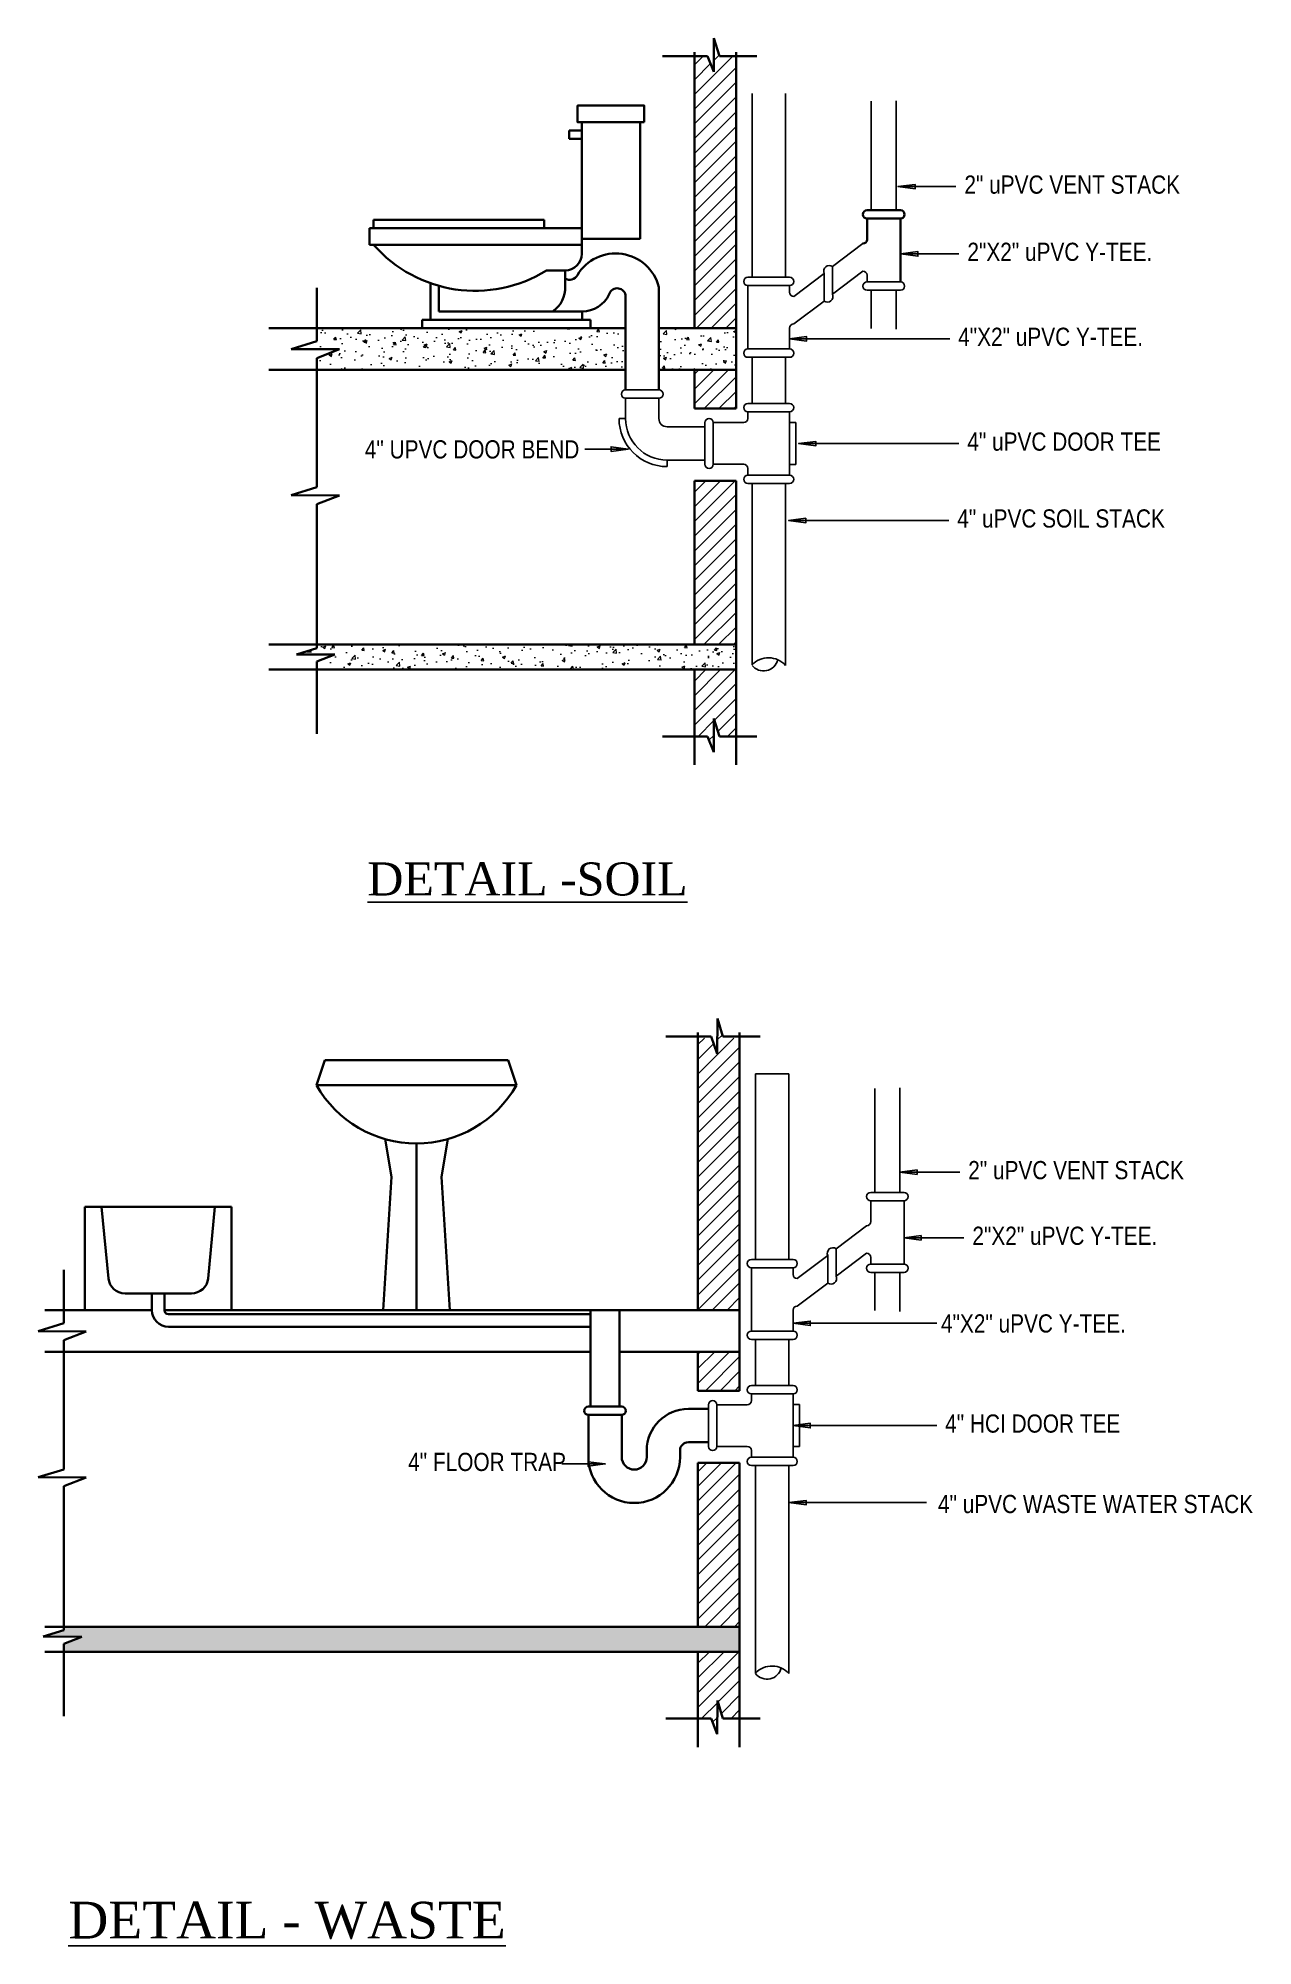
# Model space of a CAD drawing. Header units: inches. Extents: x -54558 to 35158, y -4190 to 41945.
# Drawn here: x 14829 to 15171, y -1558 to -1021 of the extents above; entities that cross this region are included whole.
import ezdxf

# ---------------------------------------------------------------- set-up
doc = ezdxf.new("R2010")
doc.units = ezdxf.units.IN
doc.header["$MEASUREMENT"] = 0
doc.layers.get('0').update_dxf_attribs({"true_color": 0xe4c8de})
for name, color, linetype, lineweight in [('Furniture', 42, 'Continuous', 30), ('Hatch', 8, 'Continuous', 13), ('WALL', 250, 'Continuous', 30)]:
    doc.layers.add(name, color=color, linetype=linetype, lineweight=lineweight)
for name, color, linetype in [('JOINT', 251, 'Continuous'), ('sheed', 253, 'Continuous'), ('SS', 3, 'Continuous'), ('text', 142, 'Continuous'), ('VS', 15, 'Continuous'), ('WWS', 11, 'Continuous')]:
    doc.layers.add(name, color=color, linetype=linetype)
doc.styles.get("Standard").update_dxf_attribs({"font": 'ARIALN.TTF'})
doc.styles.add('style4', font='times.ttf')
pattern_1 = [(45, (2508.4445, -6185.759), (-2.0717808, 2.0717808), [])]
pattern_2 = [(45, (5871.4517, 4211.983), (-2.0717808, 2.0717808), [])]

msp = doc.modelspace()

# ---------------------------------------------------------------- texts
at = {"layer": 'text'}
for s, p in [('2" uPVC VENT STACK', (15089.366, -1064.587)), ('2"X2" uPVC Y-TEE.', (15090.203, -1083.502)), ('4"X2" uPVC Y-TEE.', (15087.609, -1107.407)), ('4" uPVC DOOR TEE', (15090.178, -1136.888)), ('4" UPVC DOOR BEND', (14920.644, -1139.075)), ('4" uPVC SOIL STACK', (15087.351, -1158.517)), ('2" uPVC VENT STACK', (15090.441, -1341.834)), ('2"X2" uPVC Y-TEE.', (15091.613, -1360.3)), ('4"X2" uPVC Y-TEE.', (15082.77, -1384.966)), ('4" HCI DOOR TEE', (15083.956, -1413.129)), ('4" FLOOR TRAP', (14932.835, -1423.923)), ('4" uPVC WASTE WATER STACK', (15081.922, -1435.755))]:
    msp.add_text(s, height=5.11577, dxfattribs=at).set_placement(p)
at = {"layer": 'text', "style": 'style4'}
for s, height, p in [('%%uDETAIL -SOIL', 9.3014, (14921.359, -1262.017)), ('%%UDETAIL - WASTE', 10.33489, (14837.182, -1555.434))]:
    msp.add_text(s, height=height, dxfattribs=at).set_placement(p)

# ---------------------------------------------------------------- blocks, each defined once
blk = doc.blocks.new('Sink - Pedestal elevation')
for p, q in [((-11, 30), (-12, 27)), ((-11, 30), (11, 30)), ((11, 30), (12, 27)), ((-12, 27), (12, 27)), ((-3, 16), (-3.7523, 20.5139)), ((0, 20), (0, 0)), ((3.7527, 20.5157), (3, 16)), ((-4, 0), (-3, 16)), ((3, 16), (4, 0)), ((-4, 0), (4, 0))]:
    blk.add_line(p, q)
blk.add_arc((0, 33.7857), 13.7857, 209.4871, 330.5129)

# ---------------------------------------------------------------- hatches: boundary and pattern name
at = {"layer": 'Hatch'}
h = msp.add_hatch(dxfattribs=at)
h.set_pattern_fill('AR-CONC', color=256, scale=1.171976, style=0)
h.set_pattern_definition([(50, (2507.441, -5909.477), (8.4061187, -0.73544), [0.878982, -9.6688037]), (355, (2507.441, -5909.477), (-1.6261326, 8.815513), [0.7031857, -7.735043]), (100.4514, (2508.142, -5909.538), (6.7799923, 8.0800674), [0.74702, -8.217219]), (46.1842, (2507.441, -5907.133), (12.507811, -1.9398435), [1.318473, -14.503206]), (96.6356, (2508.484, -5907.295), (10.954025, 11.41643), [1.12053, -12.325826]), (351.1842, (2507.441, -5907.133), (10.954016, 11.416438), [1.054779, -11.602564]), (21, (2508.613, -5907.719), (6.9956086, -4.7185976), [0.878982, -9.6688037]), (326, (2508.613, -5907.719), (2.851598, 8.498586), [0.7031857, -7.735043]), (71.4514, (2509.196, -5908.112), (9.8472093, 3.7799807), [0.74702, -8.217219]), (37.5, (2507.4412, -5909.477), (0.1425106, 3.9014368), [0, -7.6412849, 0, -7.8522406, 0, -7.7643424]), (7.5, (2507.4412, -5909.477), (3.0831124, 4.6224114), [0, -4.4769491, 0, -7.4654884, 0, -2.95924]), (327.5, (2504.8277, -5909.477), (6.25627195, -0.2643377), [0, -2.9299405, 0, -9.1414144, 0, -12.1299538]), (317.5, (2503.656, -5909.477), (6.8348032, 1.1732066), [0, -3.8089227, 0, -6.0708368, 0, -8.6140251])])
h.paths.add_polyline_path([(14994.011, -1114.108), (14994.011, -1102.388), (14945.371, -1102.388), (14907.143, -1102.388), (14907.143, -1106.076), (14899.938, -1108.286), (14913.484, -1108.368), (14907.143, -1110.829), (14907.143, -1114.108)])
h.paths.add_polyline_path([(15003.387, -1102.388), (15003.387, -1114.108), (15025.104, -1114.108), (15025.104, -1102.388)])
h = msp.add_hatch(dxfattribs=at)
h.set_pattern_fill('AR-CONC', color=256, scale=1.171976, style=0)
h.set_pattern_definition([(50, (2507.441, -5909.477), (8.4061187, -0.73544), [0.878982, -9.6688037]), (355, (2507.441, -5909.477), (-1.6261326, 8.815513), [0.7031857, -7.735043]), (100.4514, (2508.142, -5909.538), (6.7799923, 8.0800674), [0.74702, -8.217219]), (46.1842, (2507.441, -5907.133), (12.507811, -1.9398435), [1.318473, -14.503206]), (96.6356, (2508.484, -5907.295), (10.954025, 11.41643), [1.12053, -12.325826]), (351.1842, (2507.441, -5907.133), (10.954016, 11.416438), [1.054779, -11.602564]), (21, (2508.613, -5907.719), (6.9956086, -4.7185976), [0.878982, -9.6688037]), (326, (2508.613, -5907.719), (2.851598, 8.498586), [0.7031857, -7.735043]), (71.4514, (2509.196, -5908.112), (9.8472093, 3.7799807), [0.74702, -8.217219]), (37.5, (2507.4412, -5909.477), (0.1425106, 3.9014368), [0, -7.6412849, 0, -7.8522406, 0, -7.7643424]), (7.5, (2507.4412, -5909.477), (3.0831124, 4.6224114), [0, -4.4769491, 0, -7.4654884, 0, -2.95924]), (327.5, (2504.8277, -5909.477), (6.25627195, -0.2643377), [0, -2.9299405, 0, -9.1414144, 0, -12.1299538]), (317.5, (2503.656, -5909.477), (6.8348032, 1.1732066), [0, -3.8089227, 0, -6.0708368, 0, -8.6140251])])
h.paths.add_polyline_path([(14907.143, -1191.458), (14907.143, -1192.437), (14901.379, -1194.205), (14912.215, -1194.271), (14907.143, -1196.24), (14907.143, -1198.49), (15025.104, -1198.49), (15025.104, -1191.458)])
h = msp.add_hatch(dxfattribs=at)
h.set_pattern_fill('LINE', color=256, scale=23.439524, angle=45, style=0)
h.set_pattern_definition(pattern_1)
h.paths.add_polyline_path([(15014.388, -1378.67), (15026.107, -1378.67), (15026.107, -1302.165), (15021.414, -1302.165), (15019.867, -1297.122), (15019.81, -1306.603), (15018.087, -1302.165), (15014.388, -1302.165)])
h = msp.add_hatch(dxfattribs=at)
h.set_pattern_fill('LINE', color=256, scale=23.439524, angle=45, style=0)
h.set_pattern_definition(pattern_1)
h.paths.add_polyline_path([(15014.388, -1401.337), (15026.107, -1401.337), (15026.107, -1390.39), (15014.388, -1390.39)])
h = msp.add_hatch(dxfattribs=at)
h.set_pattern_fill('LINE', color=256, scale=23.439524, angle=45, style=0)
h.set_pattern_definition(pattern_1)
h.paths.add_polyline_path([(15014.388, -1467.74), (15026.107, -1467.74), (15026.107, -1421.624), (15014.388, -1421.624)])
h = msp.add_hatch(dxfattribs=at)
h.set_pattern_fill('AR-CONC', color=256, scale=1.171976, style=0)
h.set_pattern_definition([(50, (2508.4445, -6185.759), (8.4061187, -0.73544), [0.878982, -9.6688037]), (355, (2508.4445, -6185.759), (-1.6261326, 8.815513), [0.7031857, -7.735043]), (100.4514, (2509.145, -6185.82), (6.7799923, 8.0800674), [0.74702, -8.217219]), (46.1842, (2508.445, -6183.415), (12.507811, -1.9398435), [1.318473, -14.503206]), (96.6356, (2509.487, -6183.577), (10.954025, 11.41643), [1.12053, -12.325826]), (351.1842, (2508.445, -6183.415), (10.954016, 11.416438), [1.054779, -11.602564]), (21, (2509.6165, -6184.001), (6.9956086, -4.7185976), [0.878982, -9.6688037]), (326, (2509.6165, -6184.001), (2.851598, 8.498586), [0.7031857, -7.735043]), (71.4514, (2510.1995, -6184.394), (9.8472093, 3.7799807), [0.74702, -8.217219]), (37.5, (2508.4445, -6185.759), (0.1425106, 3.9014368), [0, -7.6412849, 0, -7.8522406, 0, -7.7643424]), (7.5, (2508.4445, -6185.759), (3.0831124, 4.6224114), [0, -4.4769491, 0, -7.4654884, 0, -2.95924]), (327.5, (2505.831, -6185.759), (6.25627195, -0.2643377), [0, -2.9299405, 0, -9.1414144, 0, -12.1299538]), (317.5, (2504.659, -6185.759), (6.8348032, 1.1732066), [0, -3.8089227, 0, -6.0708368, 0, -8.6140251])])
h.paths.add_polyline_path([(14835.915, -1467.74), (14835.915, -1468.719), (14830.151, -1470.487), (14840.987, -1470.553), (14835.915, -1472.522), (14835.915, -1474.772), (15026.107, -1474.772), (15026.107, -1467.74)])
h = msp.add_hatch(dxfattribs=at)
h.set_pattern_fill('LINE', color=256, scale=23.439524, angle=45, style=0)
h.set_pattern_definition(pattern_1)
h.paths.add_polyline_path([(15026.107, -1474.772), (15014.388, -1474.772), (15014.388, -1493.56), (15018.087, -1493.56), (15019.81, -1497.998), (15019.867, -1488.517), (15021.414, -1493.56), (15026.107, -1493.56)])
at = {"layer": 'sheed'}
h = msp.add_hatch(dxfattribs=at)
h.set_pattern_fill('LINE', color=256, scale=23.439524, angle=45, style=0)
h.set_pattern_definition(pattern_2)
h.paths.add_polyline_path([(15013.384, -1102.388), (15025.104, -1102.388), (15025.104, -1025.883), (15020.411, -1025.883), (15018.864, -1020.84), (15018.806, -1030.321), (15017.084, -1025.883), (15013.384, -1025.883)])
h = msp.add_hatch(dxfattribs=at)
h.set_pattern_fill('LINE', color=256, scale=23.439524, angle=45, style=0)
h.set_pattern_definition(pattern_2)
h.paths.add_polyline_path([(15013.384, -1125.055), (15025.104, -1125.055), (15025.104, -1114.108), (15013.384, -1114.108)])
h = msp.add_hatch(dxfattribs=at)
h.set_pattern_fill('LINE', color=256, scale=23.439524, angle=45, style=0)
h.set_pattern_definition(pattern_2)
h.paths.add_polyline_path([(15013.384, -1191.458), (15025.104, -1191.458), (15025.104, -1145.342), (15013.384, -1145.342)])
h = msp.add_hatch(dxfattribs=at)
h.set_pattern_fill('LINE', color=256, scale=23.439524, angle=45, style=0)
h.set_pattern_definition([(45, (2507.4412, -5909.477), (-2.0717808, 2.0717808), [])])
h.paths.add_polyline_path([(15025.104, -1198.49), (15013.384, -1198.49), (15013.384, -1217.278), (15017.084, -1217.278), (15018.806, -1221.716), (15018.864, -1212.235), (15020.411, -1217.278), (15025.104, -1217.278)])

# ---------------------------------------------------------------- linework, layer by layer
at = {"layer": 'Furniture'}
for p, q in [((14981.702, -1044.507), (14981.702, -1081.514)), ((14998.11, -1077.322), (14998.11, -1044.507)), ((14981.702, -1046.851), (14978.186, -1046.851)), ((14978.186, -1046.851), (14978.186, -1049.194)), ((14978.186, -1049.194), (14981.702, -1049.194)), ((14923.103, -1071.916), (14971.154, -1071.916)), ((14923.103, -1074.26), (14923.103, -1071.916)), ((14971.154, -1071.916), (14971.154, -1074.26)), ((15061.996, -1069.26), (15071.371, -1069.26)), ((15061.996, -1077.466), (15061.996, -1071.604)), ((15061.996, -1071.604), (15071.371, -1071.604)), ((15071.371, -1071.604), (15071.371, -1089.426)), ((14981.702, -1074.26), (14921.931, -1074.26)), ((14921.931, -1074.26), (14921.931, -1078.948)), ((14981.702, -1077.322), (14998.11, -1077.322)), ((14921.931, -1078.948), (14981.702, -1078.948)), ((14971.763, -1086.202), (14977.014, -1086.202)), ((14976.974, -1090.668), (14976.974, -1086.202)), ((14939.155, -1097.7), (14939.155, -1089.784)), ((14941.499, -1090.52), (14941.499, -1097.7)), ((14994.011, -1119.797), (14994.011, -1093.543)), ((15003.387, -1119.797), (15003.387, -1090.864)), ((14984.112, -1100.044), (14936.811, -1100.044)), ((14936.811, -1100.044), (14936.811, -1102.388)), ((14939.155, -1100.044), (14939.155, -1097.7)), ((14941.499, -1097.7), (14981.768, -1097.7)), ((14981.768, -1097.7), (14981.768, -1100.044)), ((14984.112, -1102.388), (14984.112, -1100.044)), ((14841.88, -1349.629), (14841.88, -1378.67)), ((14841.88, -1349.629), (14878.466, -1349.629)), ((14848.504, -1369.743), (14846.568, -1349.629)), ((14876.53, -1369.743), (14878.466, -1349.629)), ((14878.466, -1349.629), (14883.154, -1349.629)), ((14883.154, -1349.629), (14883.154, -1378.67)), ((14853.17, -1373.982), (14871.864, -1373.982)), ((14860.726, -1373.982), (14860.726, -1378.67)), ((14864.242, -1373.982), (14864.242, -1378.67)), ((14984.137, -1405.817), (14984.137, -1378.67)), ((14992.341, -1405.817), (14992.341, -1378.67)), ((14865.414, -1379.842), (14984.137, -1379.842)), ((14865.414, -1383.358), (14984.137, -1383.358)), ((14983.551, -1405.817), (14992.927, -1405.817)), ((14983.551, -1420.016), (14983.551, -1408.161)), ((14983.551, -1408.161), (14992.927, -1408.161)), ((14992.927, -1420.016), (14992.927, -1408.161)), ((15011.679, -1406.453), (15017.34, -1406.453)), ((15011.679, -1415.829), (15017.34, -1415.829)), ((14999.959, -1420.016), (14999.959, -1418.173)), ((15009.335, -1420.016), (15009.335, -1418.173))]:
    msp.add_line(p, q, dxfattribs=at)
msp.add_lwpolyline([(14999.282, -1044.507), (14999.282, -1039.819), (14980.53, -1039.819), (14980.53, -1044.507)], close=True, dxfattribs=at)
for centre, radius, start, end in [((15061.996, -1070.432), 1.172, 90, 270), ((15071.371, -1070.432), 1.172, 270, 90), ((15060.824, -1077.466), 1.172, 270, 0), ((14951.711, -1053.878), 38.038, 221.22977, 301.81285), ((14977.014, -1081.514), 4.688, 270, 0), ((14991.21, -1093.969), 12.566, 14.3067, 148.95949), ((14978.291, -1086.429), 2.399, 236.70433, 333.77987), ((14969.356, -1091.254), 7.64, 302.4712, 4.3987), ((14981.86, -1089.365), 8.335, 269.36404, 335.07938), ((14991.667, -1093.543), 2.344, 0, 163.49905), ((14853.17, -1369.294), 4.688, 185.49772, 270), ((14871.864, -1369.294), 4.688, 270, 354.50228), ((14865.414, -1378.67), 4.688, 180, 270), ((14865.414, -1378.67), 1.172, 180, 270), ((14983.551, -1406.989), 1.172, 90, 270), ((14992.927, -1406.989), 1.172, 270, 90), ((15011.679, -1418.173), 11.72, 90, 180), ((15011.679, -1418.173), 2.344, 90, 180), ((14996.443, -1420.016), 12.892, 180, 0), ((14996.443, -1420.016), 3.516, 180, 0)]:
    msp.add_arc(centre, radius, start, end, dxfattribs=at)
at = {"layer": 'JOINT'}
for p, q in [((15052.245, -1085.106), (15060.824, -1078.638)), ((15040.151, -1088.119), (15028.431, -1088.119)), ((15049.901, -1087.046), (15041.323, -1093.514)), ((15049.901, -1087.046), (15049.901, -1094.783)), ((15049.901, -1094.783), (15049.901, -1087.046)), ((15052.245, -1085.106), (15052.245, -1092.843)), ((15052.245, -1092.843), (15052.245, -1085.106)), ((15052.245, -1092.843), (15060.824, -1086.375)), ((15061.996, -1087.547), (15061.996, -1089.426)), ((15040.151, -1090.463), (15028.431, -1090.463)), ((15028.431, -1108.284), (15028.431, -1090.463)), ((15040.151, -1092.342), (15040.151, -1090.463)), ((15049.901, -1094.783), (15041.323, -1101.25)), ((15061.996, -1089.426), (15071.371, -1089.426)), ((15061.996, -1091.77), (15071.371, -1091.77)), ((15040.151, -1102.422), (15040.151, -1108.284)), ((15040.151, -1108.284), (15028.431, -1108.284)), ((15040.151, -1110.628), (15028.431, -1110.628)), ((15029.603, -1123.604), (15029.603, -1110.628)), ((15038.979, -1123.604), (15038.979, -1110.628)), ((14994.011, -1119.797), (15003.387, -1119.797)), ((14994.011, -1122.141), (15003.387, -1122.141)), ((14994.011, -1127.827), (14994.011, -1122.141)), ((15003.387, -1127.827), (15003.387, -1122.141)), ((15028.431, -1123.604), (15040.151, -1123.604)), ((15028.431, -1125.948), (15040.151, -1125.948)), ((15028.431, -1127.827), (15028.431, -1125.948)), ((15040.151, -1143.77), (15040.151, -1125.948)), ((14994.011, -1127.827), (14992.189, -1127.827)), ((15005.731, -1130.171), (15016.337, -1130.171)), ((15016.337, -1128.999), (15016.337, -1140.719)), ((15018.681, -1128.999), (15018.681, -1140.719)), ((15018.681, -1128.999), (15027.259, -1128.999)), ((15040.151, -1128.962), (15041.973, -1128.962)), ((15041.973, -1140.76), (15041.973, -1128.962)), ((15005.731, -1139.547), (15005.731, -1141.369)), ((15005.731, -1139.547), (15016.337, -1139.547)), ((15018.681, -1140.719), (15027.259, -1140.719)), ((15028.431, -1141.891), (15028.431, -1143.77)), ((15040.151, -1140.76), (15041.973, -1140.76)), ((15028.431, -1143.77), (15040.151, -1143.77)), ((15028.431, -1146.114), (15040.151, -1146.114)), ((15062.999, -1345.542), (15072.375, -1345.542)), ((15062.999, -1347.886), (15072.375, -1347.886)), ((15062.999, -1353.748), (15062.999, -1347.886)), ((15072.375, -1347.886), (15072.375, -1365.708)), ((15053.248, -1361.388), (15061.827, -1354.92)), ((15053.248, -1369.125), (15053.248, -1361.388)), ((15053.248, -1361.388), (15053.248, -1369.125)), ((15053.248, -1369.125), (15061.827, -1362.657)), ((15041.154, -1364.401), (15029.434, -1364.401)), ((15041.154, -1366.745), (15029.434, -1366.745)), ((15029.434, -1384.566), (15029.434, -1366.745)), ((15041.154, -1368.624), (15041.154, -1366.745)), ((15050.905, -1363.328), (15042.326, -1369.796)), ((15050.905, -1371.065), (15050.905, -1363.328)), ((15050.905, -1363.328), (15050.905, -1371.065)), ((15062.999, -1363.829), (15062.999, -1365.708)), ((15062.999, -1365.708), (15072.375, -1365.708)), ((15062.999, -1368.052), (15072.375, -1368.052)), ((15050.905, -1371.065), (15042.326, -1377.532)), ((15041.154, -1378.704), (15041.154, -1384.566)), ((15041.154, -1384.566), (15029.434, -1384.566)), ((15041.154, -1386.91), (15029.434, -1386.91)), ((15030.606, -1399.886), (15030.606, -1386.91)), ((15039.982, -1399.886), (15039.982, -1386.91)), ((15029.434, -1399.886), (15041.154, -1399.886)), ((15017.34, -1405.281), (15017.34, -1417.001)), ((15019.684, -1405.281), (15028.262, -1405.281)), ((15019.684, -1405.281), (15019.684, -1417.001)), ((15029.434, -1402.23), (15041.154, -1402.23)), ((15029.434, -1404.109), (15029.434, -1402.23)), ((15041.154, -1420.052), (15041.154, -1402.23)), ((15041.154, -1405.244), (15042.976, -1405.244)), ((15042.976, -1417.042), (15042.976, -1405.244)), ((15019.684, -1417.001), (15028.262, -1417.001)), ((15029.434, -1418.173), (15029.434, -1420.052)), ((15029.434, -1420.052), (15041.154, -1420.052)), ((15041.154, -1417.042), (15042.976, -1417.042)), ((15029.434, -1422.396), (15041.154, -1422.396))]:
    msp.add_line(p, q, dxfattribs=at)
for centre, radius, start, end in [((15028.431, -1089.291), 1.172, 90, 270), ((15040.151, -1089.291), 1.172, 270, 90), ((15051.329, -1086.385), 1.574, 54.40148, 204.83289), ((15051.329, -1086.385), 1.574, 54.40148, 204.83289), ((15060.824, -1087.547), 1.172, 0, 90), ((15041.323, -1092.342), 1.172, 180, 270), ((15050.817, -1093.503), 1.574, 234.40148, 24.83289), ((15050.817, -1093.503), 1.574, 234.40148, 24.83289), ((15061.996, -1090.598), 1.172, 90, 270), ((15071.371, -1090.598), 1.172, 270, 90), ((15041.323, -1102.422), 1.172, 90, 180), ((15028.431, -1109.456), 1.172, 90, 270), ((15040.151, -1109.456), 1.172, 270, 90), ((14994.011, -1120.969), 1.172, 90, 270), ((15003.387, -1120.969), 1.172, 270, 90), ((15028.431, -1124.776), 1.172, 90, 270), ((15040.151, -1124.776), 1.172, 270, 90), ((15005.731, -1127.827), 13.542, 180, 270), ((15005.731, -1127.827), 11.72, 180, 270), ((15005.731, -1127.827), 2.344, 180, 270), ((15017.509, -1128.999), 1.172, 0, 180), ((15027.259, -1127.827), 1.172, 270, 0), ((15017.509, -1140.719), 1.172, 180, 0), ((15027.259, -1141.891), 1.172, 0, 90), ((15028.431, -1144.942), 1.172, 90, 270), ((15040.151, -1144.942), 1.172, 270, 90), ((15062.999, -1346.714), 1.172, 90, 270), ((15072.375, -1346.714), 1.172, 270, 90), ((15061.827, -1353.748), 1.172, 270, 0), ((15052.333, -1362.667), 1.574, 54.40148, 204.83289), ((15052.333, -1362.667), 1.574, 54.40148, 204.83289), ((15061.827, -1363.829), 1.172, 0, 90), ((15029.434, -1365.573), 1.172, 90, 270), ((15041.154, -1365.573), 1.172, 270, 90), ((15062.999, -1366.88), 1.172, 90, 270), ((15072.375, -1366.88), 1.172, 270, 90), ((15042.326, -1368.624), 1.172, 180, 270), ((15051.82, -1369.785), 1.574, 234.40148, 24.83289), ((15051.82, -1369.785), 1.574, 234.40148, 24.83289), ((15042.326, -1378.704), 1.172, 90, 180), ((15029.434, -1385.738), 1.172, 90, 270), ((15041.154, -1385.738), 1.172, 270, 90), ((15029.434, -1401.058), 1.172, 90, 270), ((15041.154, -1401.058), 1.172, 270, 90), ((15018.512, -1405.281), 1.172, 0, 180), ((15028.262, -1404.109), 1.172, 270, 0), ((15018.512, -1417.001), 1.172, 180, 0), ((15028.262, -1418.173), 1.172, 0, 90), ((15029.434, -1421.224), 1.172, 90, 270), ((15041.154, -1421.224), 1.172, 270, 90)]:
    msp.add_arc(centre, radius, start, end, dxfattribs=at)
at = {"layer": 'sheed', "ltscale": 10}
msp.add_line((15030.606, -1312.154), (15039.982, -1312.154), dxfattribs=at)
at = {"layer": 'SS'}
for p, q in [((15029.603, -1088.119), (15029.603, -1036.372)), ((15038.979, -1088.119), (15038.979, -1036.372)), ((15029.603, -1146.114), (15029.603, -1197.134)), ((15038.979, -1197.275), (15038.979, -1146.114))]:
    msp.add_line(p, q, dxfattribs=at)
for centre, radius, start, end in [((15034.226, -1201.545), 6.39, 41.93283, 136.3382), ((15032.829, -1194.781), 4.077, 217.71034, 347.00983)]:
    msp.add_arc(centre, radius, start, end, dxfattribs=at)
at = {"layer": 'text'}
for points in [[(15086.978, -1062.599), (15070.644, -1062.599), (15075.466, -1061.964), (15075.466, -1063.259), (15070.644, -1062.599)], [(15087.815, -1081.514), (15071.481, -1081.514), (15076.303, -1080.879), (15076.303, -1082.173), (15071.481, -1081.514)], [(15085.221, -1105.419), (15040.151, -1105.419), (15044.973, -1104.783), (15044.973, -1106.078), (15040.151, -1105.419)], [(14982.559, -1136.433), (14994.751, -1136.433), (14989.928, -1135.798), (14989.928, -1137.093), (14994.751, -1136.433)], [(15087.79, -1134.9), (15042.72, -1134.9), (15047.542, -1134.265), (15047.542, -1135.559), (15042.72, -1134.9)], [(15084.963, -1156.529), (15039.893, -1156.529), (15044.715, -1155.894), (15044.715, -1157.189), (15039.893, -1156.529)], [(15088.053, -1339.846), (15071.203, -1339.846), (15076.025, -1339.211), (15076.025, -1340.506), (15071.203, -1339.846)], [(15089.225, -1358.312), (15072.375, -1358.312), (15077.197, -1357.677), (15077.197, -1358.972), (15072.375, -1358.312)], [(15081.567, -1382.362), (15041.154, -1382.362), (15045.977, -1381.727), (15045.977, -1383.021), (15041.154, -1382.362)], [(15081.567, -1411.141), (15041.154, -1411.141), (15045.977, -1410.506), (15045.977, -1411.801), (15041.154, -1411.141)], [(14976.089, -1421.935), (14988.281, -1421.935), (14983.458, -1421.3), (14983.458, -1422.594), (14988.281, -1421.935)], [(15078.672, -1432.811), (15039.982, -1432.811), (15044.805, -1432.176), (15044.805, -1433.471), (15039.982, -1432.811)]]:
    msp.add_lwpolyline(points, dxfattribs=at)
at = {"layer": 'VS'}
for p, q in [((15063.167, -1069.26), (15063.167, -1038.608)), ((15070.199, -1069.26), (15070.199, -1038.446)), ((15063.167, -1091.77), (15063.167, -1102.529)), ((15070.199, -1091.77), (15070.199, -1102.749)), ((15064.171, -1345.542), (15064.171, -1316.309)), ((15071.203, -1345.542), (15071.203, -1316.147)), ((15064.171, -1368.052), (15064.171, -1378.811)), ((15071.203, -1368.052), (15071.203, -1379.031))]:
    msp.add_line(p, q, dxfattribs=at)
at = {"layer": 'WALL'}
for p, q in [((15013.384, -1102.388), (15013.384, -1024.813)), ((15018.864, -1020.84), (15018.806, -1030.321)), ((15020.411, -1025.883), (15018.864, -1020.84)), ((15025.104, -1102.388), (15025.104, -1024.813)), ((15017.084, -1025.883), (15004.364, -1025.883)), ((15018.806, -1030.321), (15017.084, -1025.883)), ((15030.92, -1025.883), (15020.411, -1025.883)), ((14907.143, -1091.062), (14907.143, -1106.076)), ((14893.586, -1102.388), (14994.011, -1102.388)), ((14945.371, -1102.388), (14994.011, -1102.388)), ((15003.387, -1102.388), (15025.104, -1102.388)), ((15025.104, -1102.388), (15025.104, -1114.108)), ((14907.143, -1106.076), (14899.938, -1108.286)), ((14899.938, -1108.286), (14913.484, -1108.368)), ((14913.484, -1108.368), (14907.143, -1110.829)), ((14907.143, -1110.829), (14907.143, -1147.172)), ((14893.586, -1114.108), (14994.011, -1114.108)), ((15003.387, -1114.108), (15025.104, -1114.108)), ((15013.384, -1114.108), (15013.384, -1125.055)), ((15025.104, -1114.108), (15025.104, -1125.055)), ((15013.384, -1125.055), (15025.104, -1125.055)), ((14907.143, -1147.172), (14899.938, -1149.382)), ((15013.384, -1145.342), (15013.384, -1191.458)), ((15013.384, -1145.342), (15025.104, -1145.342)), ((15025.104, -1145.342), (15025.104, -1191.458)), ((14899.938, -1149.382), (14913.484, -1149.464)), ((14913.484, -1149.464), (14907.143, -1151.925)), ((14907.143, -1151.925), (14907.143, -1192.437)), ((14893.586, -1191.458), (15025.104, -1191.458)), ((14907.143, -1192.437), (14901.379, -1194.205)), ((14901.379, -1194.205), (14912.215, -1194.271)), ((14912.215, -1194.271), (14907.143, -1196.24)), ((14907.143, -1196.24), (14907.143, -1216.589)), ((15025.104, -1191.458), (15025.104, -1198.49)), ((14893.586, -1198.49), (15025.104, -1198.49)), ((15013.384, -1198.49), (15013.384, -1225.285)), ((15025.104, -1198.49), (15025.104, -1225.285)), ((15018.864, -1212.235), (15018.806, -1221.716)), ((15020.411, -1217.278), (15018.864, -1212.235)), ((15017.084, -1217.278), (15004.364, -1217.278)), ((15018.806, -1221.716), (15017.084, -1217.278)), ((15030.92, -1217.278), (15020.411, -1217.278)), ((15019.867, -1296.607), (15019.81, -1306.603)), ((15021.414, -1301.65), (15019.867, -1296.607)), ((15018.087, -1301.65), (15005.367, -1301.65)), ((15014.388, -1378.67), (15014.388, -1300.58)), ((15019.81, -1306.603), (15018.087, -1301.65)), ((15031.923, -1301.65), (15021.414, -1301.65)), ((15026.107, -1378.67), (15026.107, -1300.58)), ((14835.915, -1367.344), (14835.915, -1382.358)), ((14830.577, -1378.67), (14860.726, -1378.67)), ((14864.242, -1378.67), (15003.685, -1378.67)), ((14946.374, -1378.67), (15026.107, -1378.67)), ((15026.107, -1378.67), (15026.107, -1390.39)), ((14835.915, -1382.358), (14828.71, -1384.568)), ((14828.71, -1384.568), (14842.255, -1384.65)), ((14842.255, -1384.65), (14835.915, -1387.111)), ((14835.915, -1387.111), (14835.915, -1423.454)), ((14830.577, -1390.39), (14984.137, -1390.39)), ((14992.341, -1390.39), (15026.107, -1390.39)), ((15014.388, -1390.39), (15014.388, -1401.337)), ((15026.107, -1390.39), (15026.107, -1401.337)), ((15014.388, -1401.337), (15026.107, -1401.337)), ((15014.388, -1421.624), (15014.388, -1467.74)), ((15014.388, -1421.624), (15026.107, -1421.624)), ((15026.107, -1421.624), (15026.107, -1467.74)), ((14835.915, -1423.454), (14828.71, -1425.664)), ((14828.71, -1425.664), (14842.255, -1425.746)), ((14842.255, -1425.746), (14835.915, -1428.207)), ((14835.915, -1428.207), (14835.915, -1468.719)), ((14835.915, -1468.719), (14830.151, -1470.487)), ((14830.577, -1467.74), (15026.107, -1467.74)), ((15026.107, -1467.74), (15026.107, -1474.772)), ((14830.151, -1470.487), (14840.987, -1470.553)), ((14830.577, -1474.772), (15026.107, -1474.772)), ((14840.987, -1470.553), (14835.915, -1472.522)), ((14835.915, -1472.522), (14835.915, -1492.871)), ((15014.388, -1474.772), (15014.388, -1501.567)), ((15026.107, -1474.772), (15026.107, -1501.567)), ((15019.867, -1488.517), (15019.81, -1497.998)), ((15021.414, -1493.56), (15019.867, -1488.517)), ((15018.087, -1493.56), (15005.367, -1493.56)), ((15019.81, -1497.998), (15018.087, -1493.56)), ((15031.923, -1493.56), (15021.414, -1493.56))]:
    msp.add_line(p, q, dxfattribs=at)
at = {"layer": 'WWS'}
for p, q in [((15030.606, -1364.401), (15030.606, -1312.154)), ((15039.982, -1364.401), (15039.982, -1312.154)), ((15030.606, -1422.396), (15030.606, -1480.754)), ((15039.982, -1480.896), (15039.982, -1422.396))]:
    msp.add_line(p, q, dxfattribs=at)
for centre, radius, start, end in [((15035.229, -1485.166), 6.39, 41.93283, 136.3382), ((15033.832, -1478.402), 4.077, 217.71034, 347.00983)]:
    msp.add_arc(centre, radius, start, end, dxfattribs=at)

# ---------------------------------------------------------------- block references
at = {"layer": 'Furniture', "xscale": 2.343952416958928, "yscale": 2.343952416958928, "zscale": 2.34395241696}
msp.add_blockref('Sink - Pedestal elevation', (14935.166, -1378.67), dxfattribs=at)

msp.set_redraw_order([(e.dxf.handle, doc.entitydb.next_handle()) for e in msp.query("TEXT MTEXT ATTDEF DIMENSION ARC_DIMENSION")])  # texts and dimensions are drawn at this point

doc.saveas('drawing.dxf')
